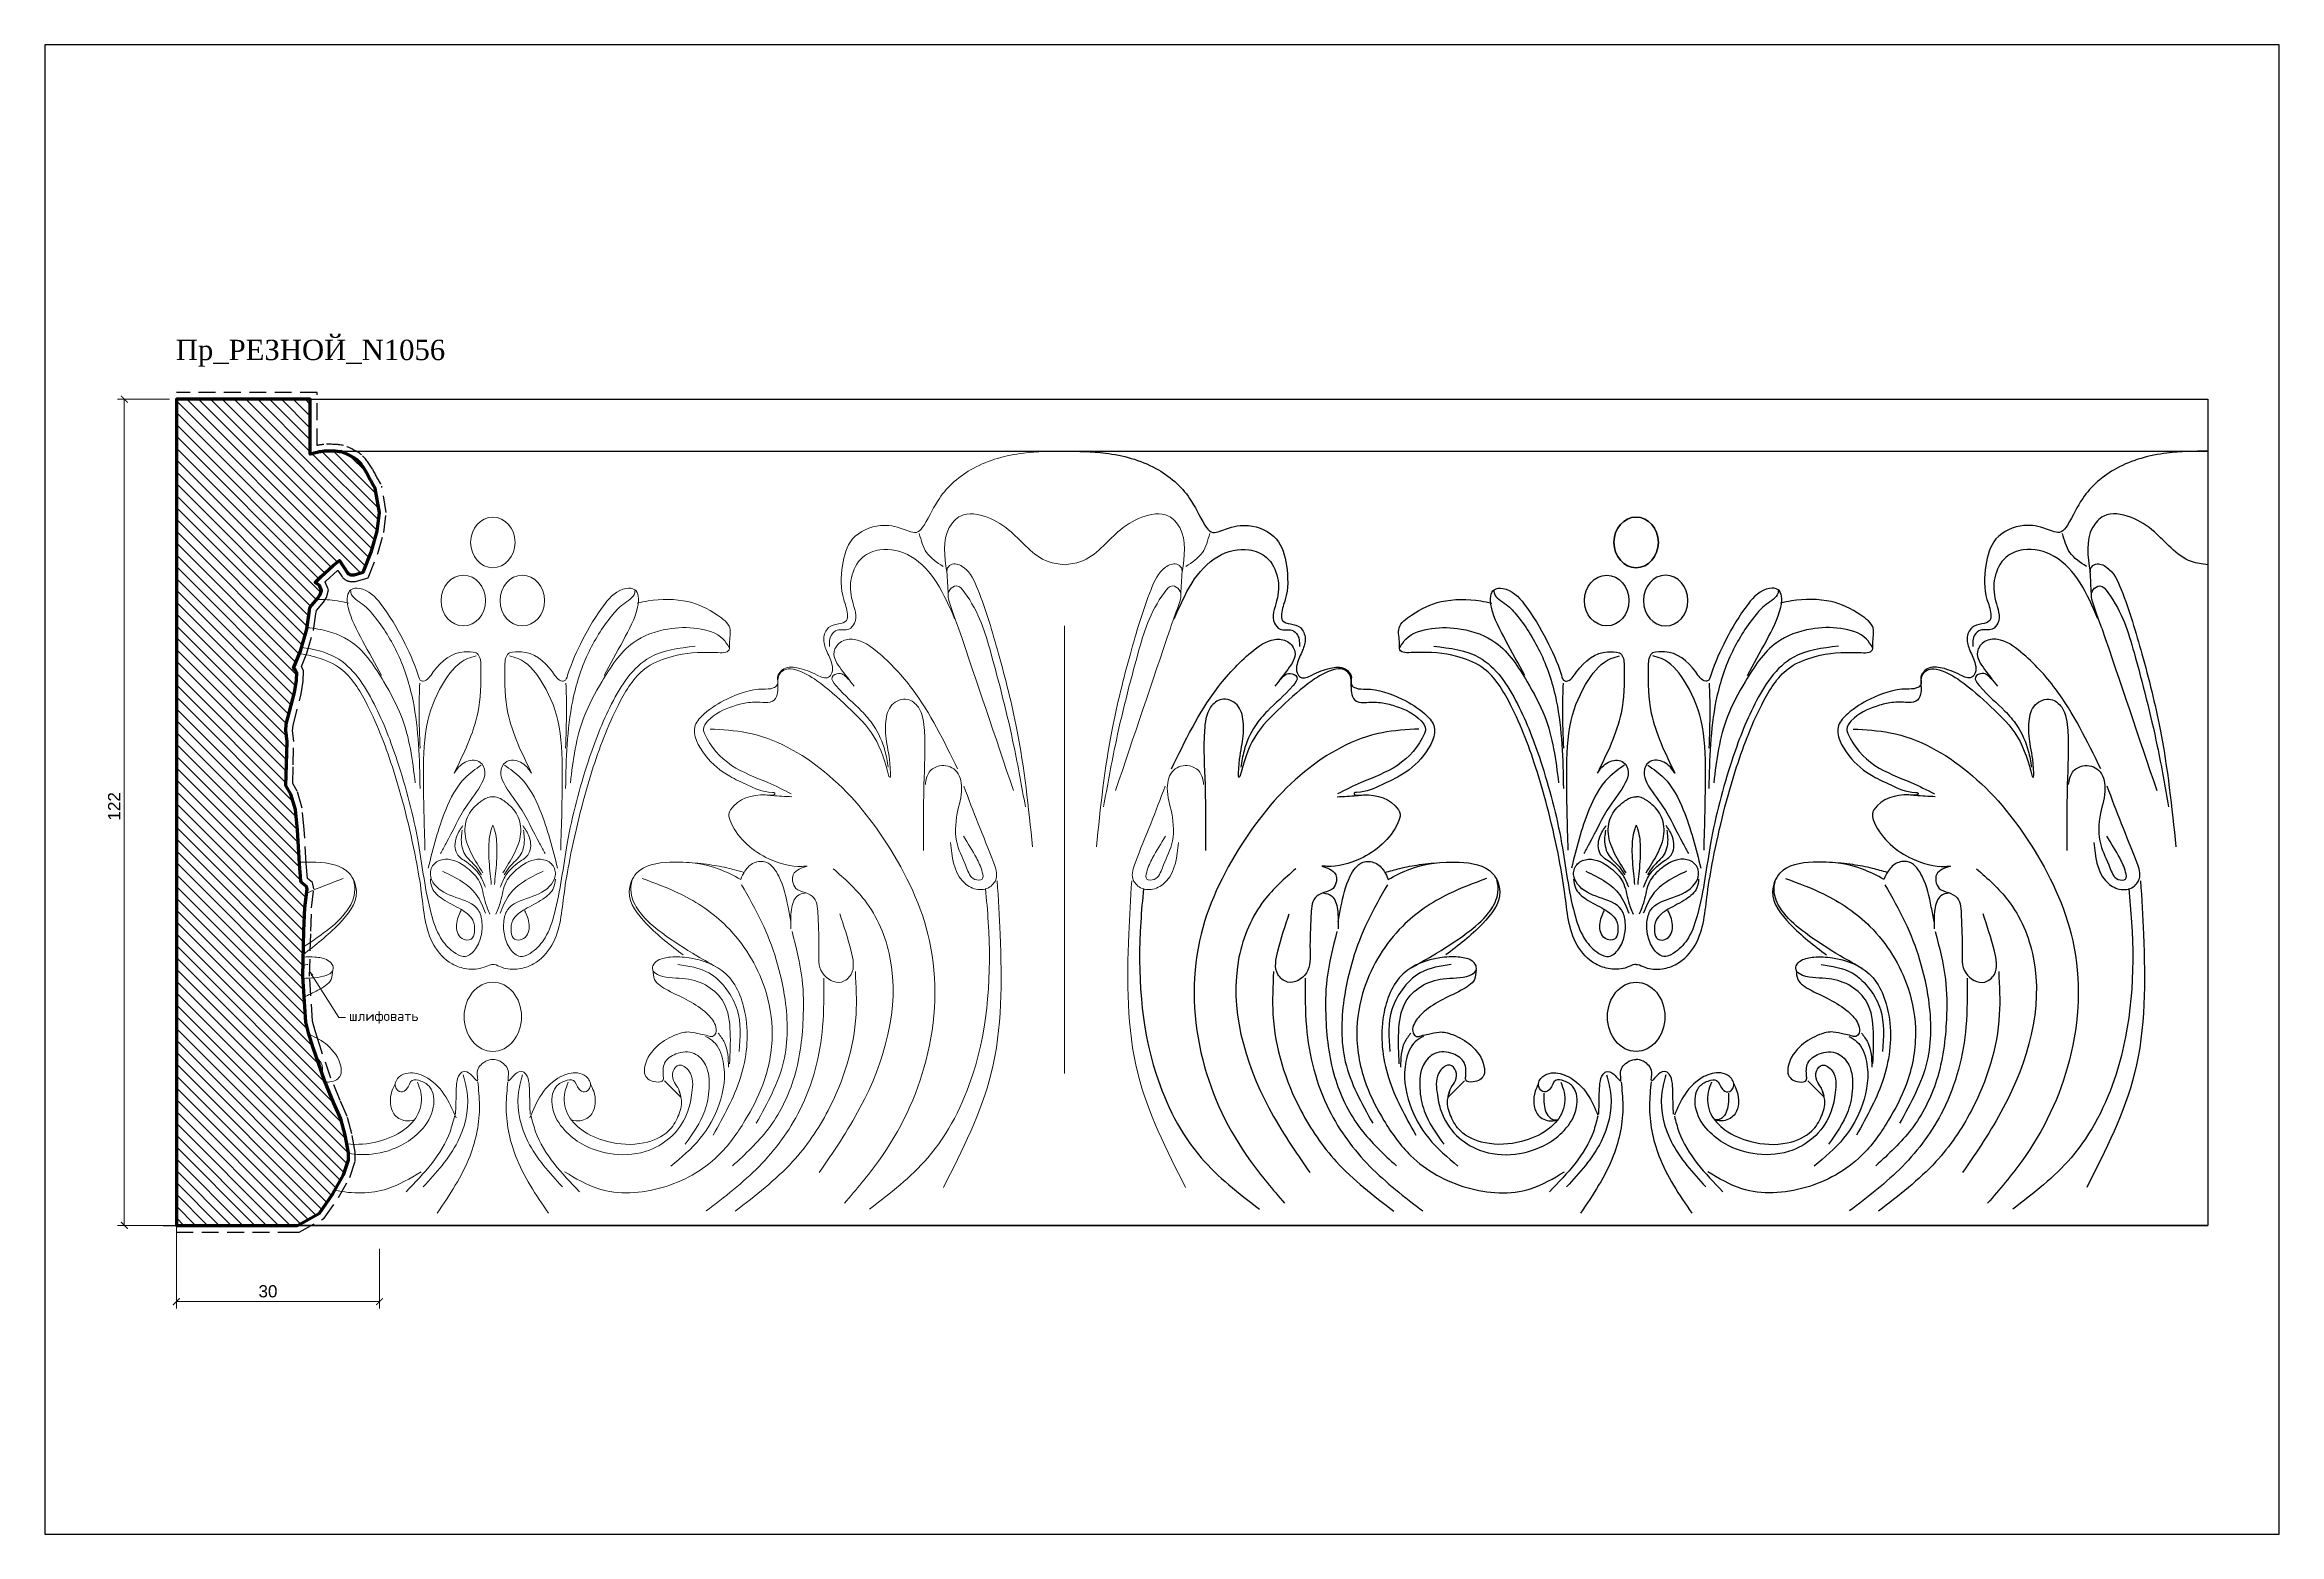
# Model space of a CAD drawing. Header units: millimetres. Extents: x 1309 to 1639, y -569 to -349.
import ezdxf
from ezdxf import colors
from ezdxf.entities.mleader import LeaderData, LeaderLine
from ezdxf.math import Vec2, Vec3

# ---------------------------------------------------------------- set-up
doc = ezdxf.new("R2010")
doc.units = ezdxf.units.MM
doc.linetypes.add('HIDDEN', pattern=[0.375, 0.25, -0.125])
for name, color, linetype, lineweight in [('0.15', 7, 'Continuous', 15), ('линия 50', 1, 'Continuous', 140), ('служебный слой РАЗМЕРЫ', 7, 'Continuous', 9)]:
    doc.layers.add(name, color=color, linetype=linetype, lineweight=lineweight)
doc.layers.add('Outside panel', color=7, linetype='Continuous', lineweight=18, true_color=0x7f5e57)
doc.layers.add('размеры в модели', color=7, linetype='Continuous')
doc.styles.add('ELECT', font='times.ttf')
doc.styles.get("Standard").update_dxf_attribs({"font": 'arial.ttf'})
doc.styles.add('ЕСКД профили текст', font='isocpeur.ttf')
doc.dimstyles.new('M_1', dxfattribs={"dimtxt": 1.8, "dimasz": 1, "dimexe": 1, "dimexo": 1, "dimgap": 0.6, "dimtad": 1, "dimdec": 0, "dimdsep": 46, "dimtxsty": 'Standard', "dimblk": 'ARCHTICK', "dimcen": -5, "dimclrd": 7, "dimclre": 7, "dimclrt": 7, "dimadec": 0, "dimazin": 0, "dimtfac": 1, "dimtdec": 0, "dimtmove": 0, "dimatfit": 3, "dimfxl": 1, "dimtolj": 1, "dimtzin": 0, "dimlwd": 5, "dimlwe": 5, "dimarcsym": 0})

msp = doc.modelspace()

# ---------------------------------------------------------------- texts
at = {"color": 7, "ltscale": 1000, "style": 'ELECT'}
msp.add_text('Пр_РЕЗНОЙ_N1056', height=3, dxfattribs=at).set_placement((1328.62, -395.8))

# ---------------------------------------------------------------- blocks, each defined once
blk = doc.blocks.new('_ArchTick')
at = {"color": 0, "linetype": 'ByBlock', "const_width": 0.15}
blk.add_lwpolyline([(-0.5, -0.5), (0.5, 0.5)], dxfattribs=at)
blk = doc.blocks.new('*D3')
at = {"layer": 'Defpoints', "color": 0, "ltscale": 1000, "transparency": 16777216}
for p in [(1328.7, -420.37), (1358.7, -526.08), (1358.7, -534.86)]:
    blk.add_point(p, dxfattribs=at)
at = {"layer": 'размеры в модели', "color": 7, "lineweight": 5, "ltscale": 1000, "transparency": 16777216}
for p, q in [((1328.7, -421.37), (1328.7, -535.86)), ((1358.7, -527.08), (1358.7, -535.86)), ((1328.7, -534.86), (1358.7, -534.86))]:
    blk.add_line(p, q, dxfattribs=at)
at = {"layer": 'размеры в модели', "color": 7, "lineweight": 5, "ltscale": 1000, "transparency": 16777216, "rotation": 180}
blk.add_blockref('_ArchTick', (1328.7, -534.86), dxfattribs=at)
at = {"layer": 'размеры в модели', "color": 7, "lineweight": 5, "ltscale": 1000, "transparency": 16777216}
blk.add_blockref('_ArchTick', (1358.7, -534.86), dxfattribs=at)
at = {"layer": 'размеры в модели', "color": 7, "ltscale": 1000, "transparency": 16777216, "insert": (1342.23, -533.34), "char_height": 1.8, "attachment_point": 5}
blk.add_mtext('\\A1;30', dxfattribs=at)
blk = doc.blocks.new('*D2')
at = {"layer": 'Defpoints', "color": 0, "ltscale": 1000, "transparency": 16777216}
for p in [(1328.7, -401.59), (1321.02, -523.59), (1328.7, -523.59)]:
    blk.add_point(p, dxfattribs=at)
at = {"layer": 'размеры в модели', "color": 7, "lineweight": 5, "ltscale": 1000, "transparency": 16777216}
for p, q in [((1327.7, -401.59), (1320.02, -401.59)), ((1321.02, -401.59), (1321.02, -523.59)), ((1327.7, -523.59), (1320.02, -523.59))]:
    blk.add_line(p, q, dxfattribs=at)
for p, rotation in [((1321.02, -401.59), 90), ((1321.02, -523.59), 270)]:
    blk.add_blockref('_ArchTick', p, dxfattribs=dict(at, rotation=rotation))
at = {"layer": 'размеры в модели', "color": 7, "ltscale": 1000, "transparency": 16777216, "insert": (1319.51, -461.71), "char_height": 1.8, "attachment_point": 5, "rotation": 90}
blk.add_mtext('\\A1;122', dxfattribs=at)

# ---------------------------------------------------------------- dimensions: what is measured, and where the dimension line sits
at = {"layer": 'размеры в модели', "color": 5, "ltscale": 1000}
dim = msp.add_linear_dim(base=(1321.02, -523.59), p1=(1328.7, -401.59), p2=(1328.7, -523.59), angle=90, dimstyle='M_1', dxfattribs=at)
dim.commit()
dim.dimension.update_dxf_attribs({"geometry": '*D2', "text_midpoint": (1321.02, -461.71), "dimtype": 128})
dim = msp.add_linear_dim(base=(1358.7, -534.86), p1=(1328.7, -420.37), p2=(1358.7, -526.08), dimstyle='M_1', dxfattribs=at)
dim.commit()
dim.dimension.update_dxf_attribs({"geometry": '*D3', "text_midpoint": (1342.23, -534.86), "dimtype": 128})

# ---------------------------------------------------------------- hatches: boundary and pattern name
at = {"layer": 'Outside panel', "ltscale": 1000}
h = msp.add_hatch(dxfattribs=at)
h.set_pattern_fill('ANSI31', color=256, scale=9.894831, angle=90)
h.set_pattern_definition([(135, (-309124.835, 93080.4939), (-0.8745877676, -0.8745877676), [])])
edge = h.paths.add_edge_path()
edge.add_line((1346.6, -523.59), (1349.84, -521.78))
edge.add_line((1349.84, -521.78), (1351.83, -518.96))
edge.add_line((1351.83, -518.96), (1353.41, -516.11))
edge.add_line((1353.41, -516.11), (1354.13, -513.91))
edge.add_line((1354.13, -513.91), (1354.13, -512.88))
edge.add_line((1354.13, -512.88), (1353.64, -510.28))
edge.add_line((1353.64, -510.28), (1353, -507.86))
edge.add_line((1353, -507.86), (1351.98, -505.55))
edge.add_line((1351.98, -505.55), (1350.59, -502.22))
edge.add_line((1350.59, -502.22), (1348.92, -497.36))
edge.add_line((1348.92, -497.36), (1348.23, -495.16))
edge.add_line((1348.23, -495.16), (1347.83, -493.58))
edge.add_line((1347.83, -493.58), (1347.38, -486.8))
edge.add_line((1347.38, -486.8), (1347.55, -480.1))
edge.add_line((1347.55, -480.1), (1347.67, -476.64))
edge.add_line((1347.67, -476.64), (1348, -473.92))
edge.add_line((1348, -473.92), (1347.92, -473.53))
edge.add_line((1347.92, -473.53), (1347.18, -472.97))
edge.add_line((1347.18, -472.97), (1347.07, -472.73))
edge.add_line((1347.07, -472.73), (1346.89, -470.21))
edge.add_line((1346.89, -470.21), (1346.59, -465.18))
edge.add_line((1346.59, -465.18), (1346.3, -462.17))
edge.add_line((1346.3, -462.17), (1345.61, -459.89))
edge.add_line((1345.61, -459.89), (1344.88, -458.61))
edge.add_line((1344.88, -458.61), (1344.96, -455.53))
edge.add_line((1344.96, -455.53), (1345.05, -452.18))
edge.add_line((1345.05, -452.18), (1344.85, -450.53))
edge.add_line((1344.85, -450.53), (1344.94, -449.59))
edge.add_line((1344.94, -449.59), (1346.15, -444.9))
edge.add_line((1346.15, -444.9), (1346.45, -443.1))
edge.add_line((1346.45, -443.1), (1346.49, -441.94))
edge.add_line((1346.49, -441.94), (1346.31, -441.59))
edge.add_line((1346.31, -441.59), (1345.99, -441.31))
edge.add_line((1345.99, -441.31), (1347.04, -438.78))
edge.add_line((1347.04, -438.78), (1347.97, -435.53))
edge.add_line((1347.97, -435.53), (1348.33, -433.13))
edge.add_line((1348.33, -433.13), (1348.42, -432.35))
edge.add_line((1348.42, -432.35), (1349.62, -430.95))
edge.add_line((1349.62, -430.95), (1349.95, -430.43))
edge.add_line((1349.95, -430.43), (1350.12, -429.82))
edge.add_line((1350.12, -429.82), (1349.82, -429.1))
edge.add_line((1349.82, -429.1), (1349.21, -428.64))
edge.add_line((1349.21, -428.64), (1350.11, -427.75))
edge.add_line((1350.11, -427.75), (1351.84, -426.14))
edge.add_line((1351.84, -426.14), (1352.78, -425.42))
edge.add_line((1352.78, -425.42), (1353.99, -427.24))
edge.add_arc((1354.55, -426.8), 0.711, 218.4878, 252.9696)
edge.add_arc((1354.72, -425.97), 1.56, 255.877, 278.1011)
edge.add_line((1354.94, -427.51), (1356.27, -427.12))
edge.add_line((1356.27, -427.12), (1357.51, -423.73))
edge.add_line((1357.51, -423.73), (1358.38, -420.78))
edge.add_line((1358.38, -420.78), (1358.51, -418.3))
edge.add_line((1358.51, -418.3), (1358.08, -415.33))
edge.add_arc((1346.26, -418.77), 12.31, 16.2401, 31.1489)
edge.add_arc((1349.74, -416.25), 8.03, 28.6151, 45.157)
edge.add_arc((1349.49, -419.14), 10.43, 55.4241, 69.5476)
edge.add_arc((1351.29, -422.22), 12.98, 81.8541, 93.1688)
edge.add_arc((1351.59, -419.09), 9.88, 95.8775, 108.329)
edge.add_line((1348.48, -409.71), (1348.48, -401.59))
edge.add_line((1348.48, -401.59), (1328.7, -401.59))
edge.add_line((1328.7, -401.59), (1328.7, -523.59))
edge.add_line((1328.7, -523.59), (1345.95, -523.59))
edge.add_line((1345.95, -523.59), (1346.6, -523.59))

# ---------------------------------------------------------------- linework, layer by layer
at = {"color": 7, "ltscale": 1000}
for p, q in [((1351.86, -409.25), (1628.7, -409.25)), ((1326.75, -523.59), (1628.7, -523.59))]:
    msp.add_line(p, q, dxfattribs=at)
at = {"color": 6, "ltscale": 1000}
msp.add_lwpolyline([(1309.26, -569.22), (1639.26, -569.22), (1639.26, -349.22), (1309.26, -349.22)], close=True, dxfattribs=at)
at = {"color": 7}
msp.add_lwpolyline([(1328.7, -401.59), (1628.7, -401.59), (1628.7, -523.59), (1328.7, -523.59)], close=True, dxfattribs=at)
at = {"color": 7, "ltscale": 1000, "extrusion": (0, 0, -1)}
for centre in [(1544.28, -422.72), (1548.63, -431.32)]:
    msp.add_ellipse(centre, major_axis=(0, 3.74), ratio=0.87881, dxfattribs=at)
at = {"color": 7, "ltscale": 1000}
for centre in [(1544.28, -422.72), (1539.93, -431.32)]:
    msp.add_ellipse(centre, major_axis=(0, 3.74), ratio=0.87881, dxfattribs=at)
msp.add_ellipse((1544.28, -492.79), major_axis=(0, -5.11), ratio=0.829032, start_param=-3.141592653589793, end_param=3.141592653589793, dxfattribs=at)
for points in [[(1459.86, -409.25), (1465.9, -409.55), (1473.35, -411.8), (1478.34, -416.23), (1480.59, -420.16), (1481.53, -421.18), (1483.66, -420.76), (1487.03, -420.24), (1491.14, -422.22), (1492.64, -426.14), (1492.47, -431.14), (1491.91, -433.31), (1492.07, -434.28), (1493.24, -434.76), (1494.69, -435.32), (1495.41, -436.9), (1495.01, -438.67), (1494.2, -440.72), (1494.2, -442.01), (1494.73, -442.65), (1496.38, -442.33), (1499.12, -441.29), (1501.3, -441.41), (1502.22, -442.65), (1502.26, -443.78), (1502.87, -444.23), (1504.37, -444.38), (1509.72, -445.88), (1513.05, -448.03), (1514.39, -449.77), (1512.89, -454.19), (1509.28, -457.26), (1506.7, -458.55), (1502.98, -459.65), (1502.64, -459.76), (1502.66, -459.92), (1502.76, -460), (1502.82, -460.03), (1503.26, -460.05), (1508.71, -461.65), (1509.41, -462.87), (1509.1, -464.14), (1503.5, -469.46), (1498.6, -470.57), (1497.87, -470.52)], [(1628.71, -409.25), (1622.66, -409.55), (1615.22, -411.8), (1610.22, -416.23), (1607.97, -420.16), (1607.03, -421.18), (1604.9, -420.76), (1601.54, -420.24), (1597.42, -422.22), (1595.92, -426.14), (1596.09, -431.14), (1596.66, -433.31), (1596.5, -434.28), (1595.33, -434.76), (1593.88, -435.32), (1593.15, -436.9), (1593.56, -438.67), (1594.36, -440.72), (1594.36, -442.01), (1593.84, -442.65), (1592.19, -442.33), (1589.45, -441.29), (1587.27, -441.41), (1586.34, -442.65), (1586.3, -443.78), (1585.7, -444.23), (1584.2, -444.38), (1578.85, -445.88), (1575.52, -448.03), (1574.18, -449.77), (1575.68, -454.19), (1579.28, -457.26), (1581.87, -458.55), (1585.58, -459.65), (1585.92, -459.76), (1585.9, -459.92), (1585.81, -460), (1585.75, -460.03), (1585.31, -460.05), (1579.86, -461.65), (1579.16, -462.87), (1579.47, -464.14), (1585.07, -469.46), (1589.97, -470.57), (1590.69, -470.52)], [(1628.7, -426.02), (1626.29, -425.57), (1623.27, -423.54), (1620.81, -421.18), (1617.29, -419.01), (1613.35, -418.83), (1611.69, -420.53), (1611.33, -427.09)], [(1610.8, -426.29), (1608.34, -424.21), (1607.26, -421.43)], [(1476.08, -434.02), (1478.7, -428.71), (1482.53, -424.79), (1487.13, -423.82), (1489.67, -424.94), (1491.32, -427.94), (1491.19, -431.37), (1490.85, -434.64), (1491.69, -435.53), (1493.41, -435.7), (1494.29, -436.41), (1494.56, -438.09)], [(1612.48, -434.02), (1609.85, -428.71), (1606.02, -424.79), (1601.43, -423.82), (1598.89, -424.94), (1597.24, -427.94), (1597.37, -431.37), (1597.7, -434.64), (1596.87, -435.53), (1595.14, -435.7), (1594.27, -436.41), (1593.99, -438.09)], [(1611.33, -427.09), (1611.44, -426.5), (1612.13, -425.95), (1613.76, -426.39), (1615.91, -429.69), (1618.96, -439.19), (1621.66, -450.34), (1623.99, -467.69)], [(1611.52, -430.34), (1611.33, -427.09)], [(1544.28, -485.05), (1544.08, -485.07), (1542.97, -485.48), (1540.44, -485.71), (1538.27, -484.98), (1535.57, -482.19), (1533.75, -474.61), (1532.91, -469.5), (1529.44, -455.89), (1525.41, -446.1), (1521.49, -441.15), (1517.82, -439.58), (1511.35, -439), (1509.39, -438.59), (1509.33, -437.69), (1509.28, -435.36), (1511.1, -433.46), (1515.48, -431.48), (1521.32, -431.38), (1522.95, -431.69)], [(1527.83, -442.39), (1525.04, -437.25), (1522.9, -432.28), (1522.81, -430.67), (1523.32, -429.72), (1524.58, -429.52), (1527.75, -431.83), (1531.03, -437.14), (1533.24, -442.36), (1533.75, -443.18), (1533.97, -443.2), (1535.47, -441.86), (1540.07, -438.88), (1541.84, -439.02)], [(1523.27, -429.76), (1523.32, -430.18), (1525.07, -431.88), (1526.76, -433.6), (1530.24, -439.23), (1532.49, -446.14), (1533.54, -459.06)], [(1544.28, -485.05), (1544.47, -485.07), (1545.58, -485.48), (1548.12, -485.71), (1550.29, -484.98), (1552.99, -482.19), (1554.8, -474.61), (1555.65, -469.5), (1559.12, -455.89), (1563.15, -446.1), (1567.07, -441.15), (1570.73, -439.58), (1577.21, -439), (1579.17, -438.59), (1579.23, -437.69), (1579.27, -435.36), (1577.45, -433.46), (1573.08, -431.48), (1567.24, -431.38), (1565.61, -431.69)], [(1560.72, -442.39), (1563.51, -437.25), (1565.65, -432.28), (1565.75, -430.67), (1565.24, -429.72), (1563.97, -429.52), (1560.81, -431.83), (1557.52, -437.14), (1555.32, -442.36), (1554.8, -443.18), (1554.58, -443.2), (1553.08, -441.86), (1548.49, -438.88), (1546.71, -439.02)], [(1565.29, -429.76), (1565.23, -430.18), (1563.49, -431.88), (1561.8, -433.6), (1558.31, -439.23), (1556.07, -446.14), (1555.02, -459.06)], [(1613.06, -435.41), (1611.86, -432.04), (1611.75, -429.73), (1612.74, -429.15), (1613.94, -430.11), (1617.81, -439), (1621.23, -452.81), (1622.91, -461.77)], [(1509.39, -438.23), (1510.27, -437), (1514.06, -435.45), (1518.44, -435.52), (1523.55, -437.54), (1528.19, -443.3)], [(1579.17, -438.23), (1578.28, -437), (1574.5, -435.45), (1570.11, -435.52), (1565.01, -437.54), (1560.37, -443.3)], [(1613.06, -435.41), (1621.17, -459.39)], [(1475.65, -456.18), (1482.34, -444.37), (1487.47, -438.92), (1490.93, -437.05), (1492.77, -437.36), (1493.89, -438.89), (1492.83, -441.48), (1490.93, -443.94)], [(1514.42, -438.05), (1521.1, -439.71), (1526.75, -446.57), (1530.16, -455), (1533.28, -467.18), (1535.17, -477.55), (1536.57, -481.11), (1538.46, -483.22), (1539.89, -483.87), (1540.19, -483.87), (1541.71, -482.75), (1542.58, -480.65), (1542.68, -478.79), (1542.12, -476.99), (1538.83, -475.16), (1535.64, -473.21), (1535.05, -471.76), (1535.64, -470.18), (1537.22, -469.53), (1540.51, -470.83), (1542.3, -472.87), (1543.14, -475.75), (1543.82, -477.64)], [(1574.14, -438.05), (1567.46, -439.71), (1561.81, -446.57), (1558.4, -455), (1555.27, -467.18), (1553.38, -477.55), (1551.99, -481.11), (1550.1, -483.22), (1548.67, -483.87), (1548.36, -483.87), (1546.84, -482.75), (1545.98, -480.65), (1545.88, -478.79), (1546.44, -476.99), (1549.72, -475.16), (1552.92, -473.21), (1553.51, -471.76), (1552.92, -470.18), (1551.34, -469.53), (1548.05, -470.83), (1546.25, -472.87), (1545.42, -475.75), (1544.74, -477.64)], [(1612.91, -456.18), (1606.21, -444.37), (1601.09, -438.92), (1597.62, -437.05), (1595.78, -437.36), (1594.67, -438.89), (1595.73, -441.48), (1597.62, -443.94)], [(1502.21, -444.08), (1502.18, -443.02), (1501.89, -442.12), (1501.06, -441.49), (1499.53, -441.55), (1496.43, -443.15), (1491.9, -446.99), (1487.96, -451.47), (1485.77, -457.28)], [(1491.75, -443), (1493.17, -442.07), (1494.18, -442.61), (1493.61, -443.88), (1489.82, -447.63), (1488.06, -449.77), (1486.37, -453.53), (1485.89, -455.91)], [(1534.25, -468.17), (1534.03, -456.83), (1534.69, -449.02), (1537.27, -443), (1540.56, -439.87), (1541.84, -439.5)], [(1541.84, -439.02), (1542.1, -439.28), (1542.51, -441.14), (1542.05, -447.93), (1538.55, -456.82)], [(1546.71, -439.02), (1546.46, -439.28), (1546.05, -441.14), (1546.51, -447.93), (1550.01, -456.82)], [(1554.3, -468.17), (1554.52, -456.83), (1553.87, -449.02), (1551.29, -443), (1548, -439.87), (1546.72, -439.5)], [(1586.35, -444.08), (1586.38, -443.02), (1586.67, -442.12), (1587.5, -441.49), (1589.03, -441.55), (1592.13, -443.15), (1596.66, -446.99), (1600.6, -451.47), (1602.78, -457.28)], [(1596.8, -443), (1595.39, -442.07), (1594.38, -442.61), (1594.95, -443.88), (1598.74, -447.63), (1600.5, -449.77), (1602.19, -453.53), (1602.67, -455.91)], [(1502.21, -444.08), (1502.28, -445.19), (1502.97, -446.19), (1504.48, -446.35), (1506.81, -446.42), (1508.83, -446.94), (1512.51, -449.07), (1513.18, -450.36), (1513.01, -450.93), (1509.02, -455.66), (1503.66, -458.2), (1500.2, -459.86)], [(1528.19, -443.3), (1530.78, -448.42), (1532.82, -458.25)], [(1533.48, -443.53), (1533.39, -447.59), (1533.55, -453.1)], [(1555.07, -443.53), (1555.16, -447.59), (1555.01, -453.1)], [(1560.37, -443.3), (1557.77, -448.42), (1555.73, -458.25)], [(1586.35, -444.08), (1586.28, -445.19), (1585.59, -446.19), (1584.08, -446.35), (1581.75, -446.42), (1579.73, -446.94), (1576.05, -449.07), (1575.38, -450.36), (1575.55, -450.93), (1579.54, -455.66), (1584.89, -458.2), (1588.36, -459.86)], [(1485.77, -457.28), (1485.65, -457.43), (1485.57, -456.87), (1486.1, -452.49), (1486.25, -449.16), (1485.34, -446.74), (1483.03, -445.91), (1481.44, -447.08), (1480.53, -450.52), (1480.61, -458.51), (1480.67, -468.22)], [(1602.78, -457.28), (1602.9, -457.43), (1602.99, -456.87), (1602.46, -452.49), (1602.31, -449.16), (1603.22, -446.74), (1605.52, -445.91), (1607.12, -447.08), (1608.02, -450.52), (1607.95, -458.51), (1607.89, -468.22)], [(1512.21, -450.29), (1506.77, -450.84), (1495.3, -456.61), (1486.05, -467.28), (1479.8, -481.56), (1480.28, -499.17), (1487.31, -514.1), (1492.37, -520.33)], [(1576.35, -450.29), (1581.79, -450.84), (1593.26, -456.61), (1602.51, -467.28), (1608.75, -481.56), (1608.27, -499.17), (1601.24, -514.1), (1596.18, -520.33)], [(1538.55, -456.82), (1539.5, -455.66), (1541.51, -454.89), (1542.42, -455.21), (1543.11, -456.65), (1542.67, -458.25), (1540.39, -461.67), (1537.36, -467.23), (1536.54, -468.69)], [(1550.01, -456.82), (1549.06, -455.66), (1547.04, -454.89), (1546.14, -455.21), (1545.45, -456.65), (1545.88, -458.25), (1548.17, -461.67), (1551.2, -467.23), (1552.02, -468.69)], [(1542.57, -455.63), (1540.18, -457.5), (1537.31, -462.23), (1534.73, -470.86)], [(1545.99, -455.63), (1548.37, -457.5), (1551.24, -462.23), (1553.83, -470.86)], [(1608.15, -458.48), (1608.73, -456.65), (1610.25, -455.73), (1612.57, -456.36), (1613.51, -459.01), (1612.86, -462.73), (1612.89, -467.38), (1614.25, -470.78), (1615.44, -472.49), (1616.56, -472.46), (1616.56, -471.42), (1615.69, -469.33), (1613.79, -466.09)], [(1500.11, -460.3), (1503.05, -460.11), (1504.02, -460.03)], [(1588.44, -460.3), (1585.51, -460.11), (1584.53, -460.03)], [(1611.86, -467.07), (1613.59, -472.68), (1615.37, -473.87), (1617.47, -473.73), (1618.61, -472.38), (1618.25, -470.08), (1615.96, -464.29), (1613.84, -458.72)], [(1543.2, -473.67), (1542.34, -471.88), (1540.42, -469.96), (1538.99, -468.72), (1538.91, -466.22), (1539.87, -464.52)], [(1539.76, -465.24), (1539.63, -466.31), (1540.14, -468.78), (1541.81, -470.66), (1542.62, -471.84)], [(1544.28, -464.47), (1544.03, -465.2), (1543.66, -467.98), (1543.89, -471.7), (1544.05, -473.27)], [(1544.28, -464.47), (1544.53, -465.2), (1544.89, -467.98), (1544.67, -471.7), (1544.51, -473.27)], [(1545.36, -473.67), (1546.21, -471.88), (1548.14, -469.96), (1549.56, -468.72), (1549.65, -466.22), (1548.69, -464.52)], [(1548.8, -465.24), (1548.93, -466.31), (1548.42, -468.78), (1546.75, -470.66), (1545.94, -471.84)], [(1494.01, -470.93), (1489.36, -475.57), (1485.63, -483.99), (1490.06, -506.26), (1496.08, -515.81)], [(1497.87, -470.52), (1499.02, -470.99), (1499.91, -471.8), (1500.02, -472.77), (1499.52, -473.83), (1498.16, -474.44), (1496.87, -475.23), (1496.26, -477.94), (1496.12, -482.91), (1495.6, -486.31), (1492.81, -487.66), (1491.37, -486.53), (1491.37, -483.11), (1493.04, -477.57)], [(1500.28, -478.76), (1500.69, -476.59), (1502.04, -472.04), (1503.95, -469.97), (1505.71, -470.06), (1507.06, -471.27), (1507.67, -472.5)], [(1507.18, -471.47), (1509.38, -470.88), (1512.3, -470.32), (1515.72, -469.97)], [(1507.67, -472.5), (1510.85, -470.98), (1518.13, -469.96), (1523.09, -471.61), (1524.13, -474.3), (1521.58, -479.06), (1516.19, -483.66)], [(1536.83, -471.28), (1539.75, -472.85), (1541.81, -474.71), (1543.22, -477.5)], [(1551.72, -471.28), (1548.8, -472.85), (1546.75, -474.71), (1545.34, -477.5)], [(1580.88, -472.5), (1577.71, -470.98), (1570.43, -469.96), (1565.46, -471.61), (1564.42, -474.3), (1566.98, -479.06), (1572.37, -483.66)], [(1581.38, -471.47), (1579.18, -470.88), (1576.26, -470.32), (1572.85, -469.98)], [(1588.28, -478.76), (1587.87, -476.59), (1586.51, -472.04), (1584.61, -469.97), (1582.85, -470.06), (1581.5, -471.27), (1580.88, -472.5)], [(1590.68, -470.52), (1589.54, -470.99), (1588.64, -471.8), (1588.54, -472.77), (1589.04, -473.83), (1590.4, -474.44), (1591.69, -475.23), (1592.3, -477.94), (1592.43, -482.91), (1592.95, -486.31), (1595.75, -487.66), (1597.18, -486.53), (1597.18, -483.11), (1595.52, -477.57)], [(1594.55, -470.93), (1599.19, -475.57), (1602.92, -483.99), (1598.49, -506.26), (1592.47, -515.81)], [(1471.52, -473.86), (1471.12, -478.8), (1473.39, -501.24), (1480.05, -513.62), (1488.65, -521.19)], [(1498.07, -474.48), (1499.3, -474.93), (1500.17, -476.93), (1500.25, -479.82)], [(1507.54, -473.28), (1504.59, -478.79), (1501.13, -490.24), (1501.33, -499.42), (1505.37, -508.5)], [(1522.2, -472.37), (1516.61, -474.64), (1509.76, -479.44), (1504.13, -488.55), (1503.03, -495.29), (1504.42, -502.84), (1507.04, -508.12), (1511.02, -513.33), (1519.28, -518.01), (1528.68, -518.19), (1533.69, -515.68)], [(1510.86, -485.67), (1514.16, -483.78), (1519.29, -480.41), (1522.48, -477.45), (1523.79, -474.88), (1523.82, -473.06), (1523.7, -472.6)], [(1535.05, -472.46), (1535.3, -473.73), (1536.89, -475.41), (1539.53, -476.9), (1541.32, -478.51), (1541.56, -480.25), (1541.08, -481.32), (1539.73, -481.24), (1539.06, -480.33), (1539.15, -478.07), (1539.59, -477.08)], [(1553.51, -472.46), (1553.25, -473.73), (1551.66, -475.41), (1549.03, -476.9), (1547.24, -478.51), (1547, -480.25), (1547.48, -481.32), (1548.83, -481.24), (1549.5, -480.33), (1549.4, -478.07), (1548.97, -477.08)], [(1566.35, -472.37), (1571.94, -474.64), (1578.8, -479.44), (1584.43, -488.55), (1585.53, -495.29), (1584.14, -502.84), (1581.51, -508.12), (1577.53, -513.33), (1569.28, -518.01), (1559.88, -518.19), (1554.87, -515.68)], [(1577.7, -485.67), (1574.4, -483.78), (1569.27, -480.41), (1566.07, -477.45), (1564.76, -474.88), (1564.74, -473.06), (1564.85, -472.6)], [(1581.02, -473.28), (1583.97, -478.79), (1587.43, -490.24), (1587.22, -499.42), (1583.19, -508.5)], [(1590.49, -474.48), (1589.26, -474.93), (1588.39, -476.93), (1588.3, -479.82)], [(1617.04, -473.86), (1617.44, -478.8), (1615.16, -501.24), (1608.5, -513.62), (1599.91, -521.19)], [(1618.77, -472.72), (1619.19, -480.61), (1617.88, -501.13), (1610.82, -517.98)], [(1500.1, -480.19), (1498.61, -487.24), (1498.46, -493.15), (1499.91, -502.15), (1503.63, -509.38), (1508.87, -514.79)], [(1588.46, -480.19), (1589.94, -487.24), (1590.1, -493.15), (1588.65, -502.15), (1584.93, -509.38), (1579.69, -514.79)], [(1509.3, -499.72), (1509.22, -495.04), (1510.21, -490.65), (1512.51, -488.31), (1515.79, -487.17), (1519.69, -486.67), (1520.58, -486.03), (1520.63, -485.24), (1519.92, -484.47), (1518.02, -483.97), (1515.27, -484.08), (1509.88, -486.44), (1506.97, -492.57), (1507.71, -501.78), (1511.72, -510.25)], [(1516.98, -485.06), (1512.38, -486.31), (1509.71, -488.82), (1508.2, -491.72), (1507.91, -497.94)], [(1579.25, -499.72), (1579.33, -495.04), (1578.35, -490.65), (1576.05, -488.31), (1572.77, -487.17), (1568.87, -486.67), (1567.97, -486.03), (1567.92, -485.24), (1568.64, -484.47), (1570.54, -483.97), (1573.29, -484.08), (1578.68, -486.44), (1581.58, -492.57), (1580.84, -501.78), (1576.83, -510.25)], [(1571.58, -485.06), (1576.17, -486.31), (1578.85, -488.82), (1580.36, -491.72), (1580.64, -497.94)], [(1490.74, -486.12), (1490.64, -492.47), (1494.77, -506.63), (1500, -514.17), (1508.48, -521.49)], [(1495.41, -487.11), (1495.58, -494.25), (1498.95, -506.57), (1504.96, -514.88), (1512.79, -521.47)], [(1520.65, -485.87), (1520.39, -487.26), (1518.42, -488.88), (1512.67, -492.3), (1511.42, -494.01), (1511.36, -495.2), (1511.84, -495.69), (1512.51, -495.6), (1513.61, -495.36), (1515.19, -495.04), (1517.18, -495.42), (1519.87, -497), (1521.81, -500.08), (1521.79, -501.4), (1520.22, -502.41), (1519.13, -502.1), (1519.11, -501.6), (1518.91, -499.62), (1517.24, -498.27), (1514.54, -498.21), (1512.88, -499.9), (1512.33, -503.35), (1512.99, -506.7), (1515.86, -511.62)], [(1567.91, -485.87), (1568.16, -487.26), (1570.14, -488.88), (1575.89, -492.3), (1577.14, -494.01), (1577.19, -495.2), (1576.72, -495.69), (1576.05, -495.6), (1574.95, -495.36), (1573.37, -495.04), (1571.38, -495.42), (1568.69, -497), (1566.75, -500.08), (1566.77, -501.4), (1568.34, -502.41), (1569.43, -502.1), (1569.45, -501.6), (1569.65, -499.62), (1571.31, -498.27), (1574.01, -498.21), (1575.68, -499.9), (1576.23, -503.35), (1575.57, -506.7), (1572.7, -511.62)], [(1593.14, -487.11), (1592.98, -494.25), (1589.61, -506.57), (1583.6, -514.88), (1575.77, -521.47)], [(1597.82, -486.12), (1597.91, -492.47), (1593.79, -506.63), (1588.55, -514.17), (1580.08, -521.49)], [(1510.99, -495.2), (1510.07, -496.58), (1509.48, -500.21)], [(1512.86, -495.69), (1511.67, -496.47), (1510.27, -499.39), (1510.85, -505.71), (1513.64, -510.72), (1517.97, -514.85)], [(1575.7, -495.69), (1576.89, -496.47), (1578.29, -499.39), (1577.71, -505.71), (1574.92, -510.72), (1570.58, -514.85)], [(1577.56, -495.2), (1578.48, -496.58), (1579.08, -500.21)], [(1516.53, -504.49), (1516.97, -503.24), (1517.6, -502.21), (1517.64, -500.8), (1516.79, -499.93), (1515.32, -500.78), (1514.87, -503.99), (1515.47, -506.73), (1517.75, -510.3), (1521.15, -512.47), (1526.41, -513.08), (1531.12, -511.56), (1533.64, -509.58), (1535.49, -506.12), (1534.99, -503.2), (1533.66, -502.28), (1532.38, -502.18), (1531.55, -503.47), (1530.73, -503.89), (1529.9, -503.07), (1530.48, -501.61), (1531.78, -501.09), (1534.26, -501.63), (1537.06, -504.22), (1538.64, -507.31)], [(1539.9, -501.35), (1540.54, -504.4), (1539.09, -511.22), (1534.01, -517.91)], [(1548.66, -501.35), (1548.02, -504.4), (1549.47, -511.22), (1554.55, -517.91)], [(1572.03, -504.49), (1571.58, -503.24), (1570.96, -502.21), (1570.92, -500.8), (1571.76, -499.93), (1573.24, -500.78), (1573.68, -503.99), (1573.09, -506.73), (1570.81, -510.3), (1567.41, -512.47), (1562.15, -513.08), (1557.43, -511.56), (1554.91, -509.58), (1553.06, -506.12), (1553.56, -503.2), (1554.9, -502.28), (1556.17, -502.18), (1557.01, -503.47), (1557.82, -503.89), (1558.66, -503.07), (1558.07, -501.61), (1556.78, -501.09), (1554.29, -501.63), (1551.5, -504.22), (1549.92, -507.31)], [(1533.14, -502.46), (1533.64, -503.92), (1533.26, -507.1), (1531.16, -509.49), (1527.34, -511.21), (1521.96, -511.41), (1518.32, -509.63), (1516.94, -507.54), (1516.44, -505.11), (1516.82, -503.58)], [(1518.93, -502.25), (1516.57, -504.61)], [(1529.87, -502.69), (1529.38, -503.79), (1529.17, -505.58), (1529.64, -507.1), (1531.37, -508.14), (1532.68, -508.03)], [(1530.65, -504.07), (1530.69, -505.73), (1531.63, -507.77), (1532.23, -508.02), (1532.58, -508.02)], [(1542.05, -502.38), (1542.31, -505.86), (1540.91, -513.31), (1536.07, -521.8)], [(1546.5, -502.38), (1546.25, -505.86), (1547.64, -513.31), (1552.48, -521.8)], [(1555.41, -502.46), (1554.92, -503.92), (1555.29, -507.1), (1557.4, -509.49), (1561.21, -511.21), (1566.6, -511.41), (1570.23, -509.63), (1571.62, -507.54), (1572.12, -505.11), (1571.74, -503.58)], [(1558.69, -502.69), (1559.17, -503.79), (1559.39, -505.58), (1558.92, -507.1), (1557.19, -508.14), (1555.88, -508.03)], [(1557.91, -504.07), (1557.87, -505.73), (1556.92, -507.77), (1556.33, -508.02), (1555.97, -508.02)], [(1569.63, -502.25), (1571.99, -504.61)], [(1538.62, -507.46), (1537.96, -509.76), (1531.48, -518.62)], [(1549.93, -507.46), (1550.6, -509.76), (1557.07, -518.62)]]:
    msp.add_spline(points, degree=3, dxfattribs=at)
for points, knots in [([(1542.8, -471.51), (1542.22, -470.62), (1541.08, -468.84), (1539.93, -465.95), (1540.39, -462.9), (1542.11, -461.19), (1543.5, -460.32), (1544.16, -460.29), (1544.28, -460.29)], [0, 0, 0, 0, 0.429885, 0.851041, 1.230805, 1.585965, 1.808347, 1.856184, 1.856184, 1.856184, 1.856184]), ([(1545.76, -471.51), (1546.33, -470.62), (1547.48, -468.84), (1548.63, -465.95), (1548.17, -462.9), (1546.44, -461.19), (1545.06, -460.32), (1544.4, -460.29), (1544.28, -460.29)], [0, 0, 0, 0, 0.429885, 0.851041, 1.230805, 1.585965, 1.808347, 1.856184, 1.856184, 1.856184, 1.856184]), ([(1538.75, -507.17), (1538.78, -506.68), (1538.87, -505.16), (1538.79, -503.18), (1539.13, -501.45), (1539.98, -500.69), (1541.11, -501.21), (1541.45, -501.86), (1542.12, -502.37), (1541.79, -500.79), (1542.38, -499.83), (1543.55, -499.14), (1544.11, -499.1), (1544.28, -499.1)], [0, 0, 0, 0, 0.198283, 0.611071, 0.807267, 0.878689, 1.039425, 1.195017, 1.226752, 1.305, 1.584327, 1.746256, 1.812521, 1.812521, 1.812521, 1.812521]), ([(1549.81, -507.17), (1549.78, -506.68), (1549.68, -505.16), (1549.77, -503.18), (1549.43, -501.45), (1548.57, -500.69), (1547.44, -501.21), (1547.1, -501.86), (1546.44, -502.37), (1546.77, -500.79), (1546.18, -499.83), (1545.01, -499.14), (1544.44, -499.1), (1544.28, -499.1)], [0, 0, 0, 0, 0.198283, 0.611071, 0.807267, 0.878689, 1.039425, 1.195017, 1.226752, 1.305, 1.584327, 1.746256, 1.812521, 1.812521, 1.812521, 1.812521])]:
    msp.add_open_spline(points, degree=3, knots=knots, dxfattribs=at)
at = {"layer": '0.15', "color": 7, "ltscale": 1000}
msp.add_line((1459.86, -435.03), (1459.86, -501.18), dxfattribs=at)
at = {"layer": '0.15', "color": 7, "ltscale": 1000, "extrusion": (0, 0, -1)}
for centre in [(1375.44, -422.72), (1379.79, -431.32)]:
    msp.add_ellipse(centre, major_axis=(0, 3.74), ratio=0.87881, dxfattribs=at)
at = {"layer": '0.15', "color": 7, "ltscale": 1000}
msp.add_ellipse((1371.09, -431.32), major_axis=(0, 3.74), ratio=0.87881, dxfattribs=at)
at = {"layer": '0.15', "color": 7, "ltscale": 1000, "extrusion": (0, 0, -1)}
msp.add_ellipse((1375.44, -492.79), major_axis=(0, -5.11), ratio=0.829032, start_param=-3.141592653589793, end_param=3.141592653589793, dxfattribs=at)
at = {"layer": '0.15', "color": 7, "ltscale": 1000}
for points in [[(1459.86, -409.25), (1453.81, -409.55), (1446.37, -411.8), (1441.38, -416.23), (1439.12, -420.16), (1438.18, -421.18), (1436.05, -420.76), (1432.69, -420.24), (1428.57, -422.22), (1427.07, -426.14), (1427.25, -431.14), (1427.81, -433.31), (1427.65, -434.28), (1426.48, -434.76), (1425.03, -435.32), (1424.3, -436.9), (1424.71, -438.67), (1425.51, -440.72), (1425.51, -442.01), (1424.99, -442.65), (1423.34, -442.33), (1420.6, -441.29), (1418.42, -441.41), (1417.5, -442.65), (1417.45, -443.78), (1416.85, -444.23), (1415.35, -444.38), (1410, -445.88), (1406.67, -448.03), (1405.33, -449.77), (1406.83, -454.19), (1410.43, -457.26), (1413.02, -458.55), (1416.73, -459.65), (1417.07, -459.76), (1417.06, -459.92), (1416.96, -460), (1416.9, -460.03), (1416.46, -460.05), (1411.01, -461.65), (1410.31, -462.87), (1410.62, -464.14), (1416.22, -469.46), (1421.12, -470.57), (1421.84, -470.52)], [(1459.86, -426.02), (1457.45, -425.57), (1454.43, -423.54), (1451.97, -421.18), (1448.45, -419.01), (1444.51, -418.83), (1442.85, -420.53), (1442.49, -427.09)], [(1459.86, -426.02), (1462.26, -425.57), (1465.29, -423.54), (1467.75, -421.18), (1471.27, -419.01), (1475.21, -418.83), (1476.87, -420.53), (1477.23, -427.09)], [(1441.96, -426.29), (1439.5, -424.21), (1438.42, -421.43)], [(1477.76, -426.29), (1480.22, -424.21), (1481.3, -421.43)], [(1443.64, -434.02), (1441.01, -428.71), (1437.18, -424.79), (1432.59, -423.82), (1430.05, -424.94), (1428.4, -427.94), (1428.53, -431.37), (1428.86, -434.64), (1428.03, -435.53), (1426.3, -435.7), (1425.43, -436.41), (1425.15, -438.09)], [(1442.49, -427.09), (1442.6, -426.5), (1443.29, -425.95), (1444.92, -426.39), (1447.07, -429.69), (1450.12, -439.19), (1452.82, -450.34), (1455.15, -467.69)], [(1442.68, -430.34), (1442.49, -427.09)], [(1477.23, -427.09), (1477.12, -426.5), (1476.43, -425.95), (1474.8, -426.39), (1472.64, -429.69), (1469.59, -439.19), (1466.89, -450.34), (1464.57, -467.69)], [(1477.03, -430.34), (1477.23, -427.09)], [(1359, -442.39), (1356.2, -437.25), (1354.06, -432.28), (1353.97, -430.67), (1354.48, -429.72), (1355.74, -429.52), (1358.91, -431.83), (1362.19, -437.14), (1364.4, -442.36), (1364.92, -443.18), (1365.14, -443.2), (1366.64, -441.86), (1371.23, -438.88), (1373, -439.02)], [(1354.43, -429.76), (1354.49, -430.18), (1356.23, -431.88), (1357.92, -433.6), (1361.41, -439.23), (1363.65, -446.14), (1364.7, -459.06)], [(1375.44, -485.05), (1375.63, -485.07), (1376.74, -485.48), (1379.28, -485.71), (1381.45, -484.98), (1384.15, -482.19), (1385.96, -474.61), (1386.81, -469.5), (1390.28, -455.89), (1394.31, -446.1), (1398.23, -441.15), (1401.9, -439.58), (1408.37, -439), (1410.33, -438.59), (1410.39, -437.69), (1410.43, -435.36), (1408.61, -433.46), (1404.24, -431.48), (1398.4, -431.38), (1396.77, -431.69)], [(1391.88, -442.39), (1394.67, -437.25), (1396.82, -432.28), (1396.91, -430.67), (1396.4, -429.72), (1395.13, -429.52), (1391.97, -431.83), (1388.69, -437.14), (1386.48, -442.36), (1385.96, -443.18), (1385.74, -443.2), (1384.24, -441.86), (1379.65, -438.88), (1377.88, -439.02)], [(1396.45, -429.76), (1396.39, -430.18), (1394.65, -431.88), (1392.96, -433.6), (1389.47, -439.23), (1387.23, -446.14), (1386.18, -459.06)], [(1444.22, -435.41), (1443.02, -432.04), (1442.91, -429.73), (1443.9, -429.15), (1445.1, -430.11), (1448.97, -439), (1452.39, -452.81), (1454.08, -461.77)], [(1475.49, -435.41), (1476.69, -432.04), (1476.81, -429.73), (1475.82, -429.15), (1474.62, -430.11), (1470.75, -439), (1467.33, -452.81), (1465.64, -461.77)], [(1410.33, -438.23), (1409.44, -437), (1405.66, -435.45), (1401.28, -435.52), (1396.17, -437.54), (1391.53, -443.3)], [(1444.22, -435.41), (1452.33, -459.39)], [(1475.49, -435.41), (1467.39, -459.39)], [(1405.3, -438.05), (1398.62, -439.71), (1392.97, -446.57), (1389.56, -455), (1386.43, -467.18), (1384.54, -477.55), (1383.15, -481.11), (1381.26, -483.22), (1379.83, -483.87), (1379.52, -483.87), (1378, -482.75), (1377.14, -480.65), (1377.04, -478.79), (1377.6, -476.99), (1380.89, -475.16), (1384.08, -473.21), (1384.67, -471.76), (1384.08, -470.18), (1382.5, -469.53), (1379.21, -470.83), (1377.41, -472.87), (1376.58, -475.75), (1375.9, -477.64)], [(1444.07, -456.18), (1437.37, -444.37), (1432.25, -438.92), (1428.79, -437.05), (1426.95, -437.36), (1425.83, -438.89), (1426.89, -441.48), (1428.79, -443.94)], [(1365.42, -468.17), (1365.19, -456.83), (1365.85, -449.02), (1368.43, -443), (1371.72, -439.87), (1373, -439.5)], [(1373, -439.02), (1373.26, -439.28), (1373.67, -441.14), (1373.21, -447.93), (1369.71, -456.82)], [(1377.88, -439.02), (1377.62, -439.28), (1377.21, -441.14), (1377.67, -447.93), (1381.17, -456.82)], [(1385.46, -468.17), (1385.69, -456.83), (1385.03, -449.02), (1382.45, -443), (1379.16, -439.87), (1377.88, -439.5)], [(1417.51, -444.08), (1417.54, -443.02), (1417.83, -442.12), (1418.66, -441.49), (1420.19, -441.55), (1423.29, -443.15), (1427.82, -446.99), (1431.76, -451.47), (1433.94, -457.28)], [(1427.96, -443), (1426.55, -442.07), (1425.54, -442.61), (1426.11, -443.88), (1429.9, -447.63), (1431.66, -449.77), (1433.35, -453.53), (1433.83, -455.91)], [(1359.35, -443.3), (1361.94, -448.42), (1363.98, -458.25)], [(1364.64, -443.53), (1364.55, -447.59), (1364.71, -453.1)], [(1386.24, -443.53), (1386.32, -447.59), (1386.17, -453.1)], [(1391.53, -443.3), (1388.93, -448.42), (1386.89, -458.25)], [(1417.51, -444.08), (1417.44, -445.19), (1416.75, -446.19), (1415.24, -446.35), (1412.91, -446.42), (1410.89, -446.94), (1407.21, -449.07), (1406.54, -450.36), (1406.71, -450.93), (1410.7, -455.66), (1416.05, -458.2), (1419.52, -459.86)], [(1433.94, -457.28), (1434.06, -457.43), (1434.15, -456.87), (1433.62, -452.49), (1433.47, -449.16), (1434.38, -446.74), (1436.69, -445.91), (1438.28, -447.08), (1439.18, -450.52), (1439.11, -458.51), (1439.05, -468.22)], [(1407.51, -450.29), (1412.95, -450.84), (1424.42, -456.61), (1433.67, -467.28), (1439.92, -481.56), (1439.43, -499.17), (1432.41, -514.1), (1427.35, -520.33)], [(1369.71, -456.82), (1370.66, -455.66), (1372.67, -454.89), (1373.58, -455.21), (1374.27, -456.65), (1373.83, -458.25), (1371.55, -461.67), (1368.52, -467.23), (1367.7, -468.69)], [(1381.17, -456.82), (1380.22, -455.66), (1378.2, -454.89), (1377.3, -455.21), (1376.61, -456.65), (1377.05, -458.25), (1379.33, -461.67), (1382.36, -467.23), (1383.18, -468.69)], [(1373.73, -455.63), (1371.34, -457.5), (1368.48, -462.23), (1365.89, -470.86)], [(1377.15, -455.63), (1379.53, -457.5), (1382.4, -462.23), (1384.99, -470.86)], [(1439.31, -458.48), (1439.89, -456.65), (1441.41, -455.73), (1443.73, -456.36), (1444.67, -459.01), (1444.02, -462.73), (1444.05, -467.38), (1445.41, -470.78), (1446.6, -472.49), (1447.72, -472.46), (1447.72, -471.42), (1446.85, -469.33), (1444.95, -466.09)], [(1480.41, -458.48), (1479.83, -456.65), (1478.31, -455.73), (1475.99, -456.36), (1475.04, -459.01), (1475.7, -462.73), (1475.67, -467.38), (1474.31, -470.78), (1473.12, -472.49), (1472, -472.46), (1472, -471.42), (1472.87, -469.33), (1474.77, -466.09)], [(1419.6, -460.3), (1416.67, -460.11), (1415.7, -460.03)], [(1443.02, -467.07), (1444.75, -472.68), (1446.53, -473.87), (1448.63, -473.73), (1449.77, -472.38), (1449.41, -470.08), (1447.12, -464.29), (1445, -458.72)], [(1476.7, -467.07), (1474.97, -472.68), (1473.19, -473.87), (1471.09, -473.73), (1469.95, -472.38), (1470.3, -470.08), (1472.59, -464.29), (1474.72, -458.72)], [(1374.36, -473.67), (1373.5, -471.88), (1371.58, -469.96), (1370.15, -468.72), (1370.07, -466.22), (1371.03, -464.52)], [(1370.92, -465.24), (1370.79, -466.31), (1371.3, -468.78), (1372.97, -470.66), (1373.78, -471.84)], [(1375.44, -464.47), (1375.19, -465.2), (1374.83, -467.98), (1375.05, -471.7), (1375.21, -473.27)], [(1375.44, -464.47), (1375.69, -465.2), (1376.05, -467.98), (1375.83, -471.7), (1375.67, -473.27)], [(1376.52, -473.67), (1377.38, -471.88), (1379.3, -469.96), (1380.73, -468.72), (1380.81, -466.22), (1379.85, -464.52)], [(1379.96, -465.24), (1380.09, -466.31), (1379.58, -468.78), (1377.91, -470.66), (1377.1, -471.84)], [(1367.99, -471.28), (1370.92, -472.85), (1372.97, -474.71), (1374.38, -477.5)], [(1382.88, -471.28), (1379.96, -472.85), (1377.91, -474.71), (1376.5, -477.5)], [(1412.04, -472.5), (1408.87, -470.98), (1401.59, -469.96), (1396.62, -471.61), (1395.59, -474.3), (1398.14, -479.06), (1403.53, -483.66)], [(1412.54, -471.47), (1410.34, -470.88), (1407.42, -470.32), (1404.02, -469.98)], [(1419.44, -478.76), (1419.03, -476.59), (1417.67, -472.04), (1415.77, -469.97), (1414.01, -470.06), (1412.66, -471.27), (1412.04, -472.5)], [(1421.84, -470.52), (1420.7, -470.99), (1419.8, -471.8), (1419.7, -472.77), (1420.2, -473.83), (1421.56, -474.44), (1422.85, -475.23), (1423.46, -477.94), (1423.59, -482.91), (1424.11, -486.31), (1426.91, -487.66), (1428.35, -486.53), (1428.35, -483.11), (1426.68, -477.57)], [(1425.71, -470.93), (1430.35, -475.57), (1434.09, -483.99), (1429.65, -506.26), (1423.63, -515.81)], [(1366.21, -472.46), (1366.47, -473.73), (1368.05, -475.41), (1370.69, -476.9), (1372.48, -478.51), (1372.72, -480.25), (1372.24, -481.32), (1370.89, -481.24), (1370.22, -480.33), (1370.32, -478.07), (1370.75, -477.08)], [(1384.67, -472.46), (1384.41, -473.73), (1382.82, -475.41), (1380.19, -476.9), (1378.4, -478.51), (1378.16, -480.25), (1378.64, -481.32), (1379.99, -481.24), (1380.66, -480.33), (1380.56, -478.07), (1380.13, -477.08)], [(1397.51, -472.37), (1403.11, -474.64), (1409.96, -479.44), (1415.59, -488.55), (1416.69, -495.29), (1415.3, -502.84), (1412.67, -508.12), (1408.69, -513.33), (1400.44, -518.01), (1391.04, -518.19), (1386.03, -515.68)], [(1408.86, -485.67), (1405.56, -483.78), (1400.43, -480.41), (1397.23, -477.45), (1395.93, -474.88), (1395.9, -473.06), (1396.01, -472.6)], [(1412.18, -473.28), (1415.13, -478.79), (1418.59, -490.24), (1418.38, -499.42), (1414.35, -508.5)], [(1421.65, -474.48), (1420.42, -474.93), (1419.55, -476.93), (1419.46, -479.82)], [(1448.2, -473.86), (1448.6, -478.8), (1446.33, -501.24), (1439.66, -513.62), (1431.07, -521.19)], [(1449.93, -472.72), (1450.35, -480.61), (1449.04, -501.13), (1441.98, -517.98)], [(1469.78, -472.72), (1469.36, -480.61), (1470.68, -501.13), (1477.74, -517.98)], [(1419.62, -480.19), (1421.11, -487.24), (1421.26, -493.15), (1419.81, -502.15), (1416.09, -509.38), (1410.85, -514.79)], [(1410.41, -499.72), (1410.49, -495.04), (1409.51, -490.65), (1407.21, -488.31), (1403.93, -487.17), (1400.03, -486.67), (1399.13, -486.03), (1399.08, -485.24), (1399.8, -484.47), (1401.7, -483.97), (1404.45, -484.08), (1409.84, -486.44), (1412.75, -492.57), (1412, -501.78), (1407.99, -510.25)], [(1402.74, -485.06), (1407.34, -486.31), (1410.01, -488.82), (1411.52, -491.72), (1411.81, -497.94)], [(1399.07, -485.87), (1399.33, -487.26), (1401.3, -488.88), (1407.05, -492.3), (1408.3, -494.01), (1408.35, -495.2), (1407.88, -495.69), (1407.21, -495.6), (1406.11, -495.36), (1404.53, -495.04), (1402.54, -495.42), (1399.85, -497), (1397.91, -500.08), (1397.93, -501.4), (1399.5, -502.41), (1400.59, -502.1), (1400.61, -501.6), (1400.81, -499.62), (1402.47, -498.27), (1405.18, -498.21), (1406.84, -499.9), (1407.39, -503.35), (1406.73, -506.7), (1403.86, -511.62)], [(1424.3, -487.11), (1424.14, -494.25), (1420.77, -506.57), (1414.76, -514.88), (1406.93, -521.47)], [(1428.98, -486.12), (1429.07, -492.47), (1424.95, -506.63), (1419.71, -514.17), (1411.24, -521.49)], [(1406.86, -495.69), (1408.05, -496.47), (1409.45, -499.39), (1408.87, -505.71), (1406.08, -510.72), (1401.74, -514.85)], [(1408.72, -495.2), (1409.64, -496.58), (1410.24, -500.21)], [(1371.06, -501.35), (1371.7, -504.4), (1370.25, -511.22), (1365.17, -517.91)], [(1379.82, -501.35), (1379.18, -504.4), (1380.63, -511.22), (1385.71, -517.91)], [(1403.19, -504.49), (1402.74, -503.24), (1402.12, -502.21), (1402.08, -500.8), (1402.92, -499.93), (1404.4, -500.78), (1404.84, -503.99), (1404.25, -506.73), (1401.97, -510.3), (1398.57, -512.47), (1393.31, -513.08), (1388.59, -511.56), (1386.08, -509.58), (1384.23, -506.12), (1384.73, -503.2), (1386.06, -502.28), (1387.33, -502.18), (1388.17, -503.47), (1388.98, -503.89), (1389.82, -503.07), (1389.23, -501.61), (1387.94, -501.09), (1385.46, -501.63), (1382.66, -504.22), (1380.88, -507.71)], [(1361.03, -502.69), (1360.54, -503.79), (1360.33, -505.58), (1360.8, -507.1), (1362.53, -508.14), (1363.84, -508.03)], [(1373.21, -502.38), (1373.47, -505.86), (1372.07, -513.31), (1367.23, -521.8)], [(1377.67, -502.38), (1377.41, -505.86), (1378.8, -513.31), (1383.64, -521.8)], [(1386.58, -502.46), (1386.08, -503.92), (1386.46, -507.1), (1388.56, -509.49), (1392.37, -511.21), (1397.76, -511.41), (1401.39, -509.63), (1402.78, -507.54), (1403.28, -505.11), (1402.9, -503.58)], [(1389.85, -502.69), (1390.33, -503.79), (1390.55, -505.58), (1390.08, -507.1), (1388.35, -508.14), (1387.04, -508.03)], [(1400.79, -502.25), (1403.15, -504.61)], [(1369.78, -507.46), (1369.12, -509.76), (1362.64, -518.62)], [(1381.09, -507.46), (1381.76, -509.76), (1388.24, -518.62)]]:
    msp.add_spline(points, degree=3, dxfattribs=at)
for points, knots in [([(1349.44, -431.15), (1350.46, -431.14), (1352.05, -431.26), (1353.57, -431.58), (1354.11, -431.69)], [80.00298, 80.00298, 80.00298, 80.00298, 83.011059, 84.671531, 84.671531, 84.671531, 84.671531]), ([(1347.99, -435.34), (1348.53, -435.37), (1350.87, -435.63), (1355.7, -437.36), (1358.02, -441.14), (1359.35, -443.3)], [8.36069, 8.36069, 8.36069, 8.36069, 9.986865, 15.482099, 22.871757, 22.871757, 22.871757, 22.871757]), ([(1347.19, -438.25), (1349.01, -438.51), (1353.7, -439.47), (1358.31, -446.64), (1361.83, -455.99), (1364.63, -466.49), (1365.55, -475.39), (1367.37, -480.94), (1369.19, -483.04), (1370.62, -483.87), (1371.89, -483.88), (1373.12, -482.69), (1373.81, -480.8), (1373.94, -478.79), (1373.28, -476.18), (1369.92, -475.23), (1367.06, -474), (1365.98, -471.75), (1366.62, -469.97), (1369.03, -469.15), (1371.56, -470.55), (1373.79, -472.81), (1374.11, -475.48), (1374.73, -477.02), (1374.98, -477.64)], [1.559379, 1.559379, 1.559379, 1.559379, 6.878548, 15.771994, 24.859913, 37.437949, 47.976525, 51.801577, 54.633776, 56.200494, 56.508956, 58.395099, 60.672182, 62.532524, 64.41705, 68.17436, 71.91775, 73.4881, 75.174357, 76.884226, 80.419043, 83.141853, 86.142032, 88.149313, 88.149313, 88.149313, 88.149313]), ([(1375.44, -485.05), (1375.37, -485.06), (1374.92, -485.1), (1373.75, -485.76), (1371.65, -485.88), (1368.84, -484.94), (1365.52, -481.27), (1365.13, -475.42), (1363.61, -466.61), (1361.17, -456.87), (1357.52, -447.33), (1353.65, -441.16), (1349.46, -439.64), (1347.59, -439.25), (1346.89, -439.15)], [0, 0, 0, 0, 0.196407, 1.377279, 3.923309, 6.21318, 10.097652, 17.889726, 23.068933, 37.118239, 47.705479, 54.02023, 58.00741, 60.296673, 60.296673, 60.296673, 60.296673]), ([(1373.96, -471.51), (1373.38, -470.62), (1372.24, -468.84), (1371.09, -465.95), (1371.55, -462.9), (1373.27, -461.19), (1374.66, -460.32), (1375.32, -460.29), (1375.44, -460.29)], [0, 0, 0, 0, 0.429885, 0.851041, 1.230805, 1.585965, 1.808347, 1.856184, 1.856184, 1.856184, 1.856184]), ([(1376.92, -471.51), (1377.5, -470.62), (1378.64, -468.84), (1379.79, -465.95), (1379.33, -462.9), (1377.61, -461.19), (1376.22, -460.32), (1375.56, -460.29), (1375.44, -460.29)], [0, 0, 0, 0, 0.429885, 0.851041, 1.230805, 1.585965, 1.808347, 1.856184, 1.856184, 1.856184, 1.856184]), ([(1346.87, -469.97), (1347.66, -469.93), (1350.28, -469.92), (1354.18, -470.47), (1356, -475.25), (1352.43, -479.74), (1349.25, -482.2), (1347.46, -483.58)], [8.547029, 8.547029, 8.547029, 8.547029, 10.867639, 16.101404, 18.98684, 24.385477, 31.330949, 31.330949, 31.330949, 31.330949]), ([(1347.49, -482.44), (1348.5, -481.8), (1350.69, -480.31), (1353.49, -477.99), (1355.06, -475.28), (1355.11, -473.49), (1354.91, -472.75), (1354.86, -472.6)], [6.356002, 6.356002, 6.356002, 6.356002, 9.945392, 14.298298, 17.183229, 19.001501, 19.480872, 19.480872, 19.480872, 19.480872]), ([(1347.4, -487.12), (1348.54, -487.03), (1350.06, -487.12), (1351.84, -486.22), (1351.9, -485.09), (1350.85, -484.18), (1349.25, -483.92), (1348.03, -483.92), (1347.45, -483.96)], [16.386232, 16.386232, 16.386232, 16.386232, 19.866061, 20.965954, 21.758515, 22.811214, 24.779961, 26.508046, 26.508046, 26.508046, 26.508046]), ([(1351.81, -485.87), (1351.77, -486.37), (1351.68, -487.74), (1349.69, -488.85), (1348.23, -489.55), (1347.58, -489.88)], [0, 0, 0, 0, 1.412658, 3.959563, 6.10794, 6.10794, 6.10794, 6.10794]), ([(1348.31, -495.41), (1348.32, -495.41), (1349.32, -495.79), (1351.3, -496.92), (1352.97, -499.21), (1353.16, -501.69), (1351.93, -502.45), (1350.86, -502.43), (1350.65, -502.37)], [20.055245, 20.055245, 20.055245, 20.055245, 20.084527, 23.205852, 26.843875, 28.162989, 30.030822, 30.652348, 30.652348, 30.652348, 30.652348]), ([(1350.29, -501.34), (1350.33, -500.71), (1350.31, -499.77), (1349.7, -499.08), (1349.44, -498.86)], [31.900102, 31.900102, 31.900102, 31.900102, 33.651828, 34.662483, 34.662483, 34.662483, 34.662483]), ([(1354.13, -512.97), (1355.26, -513.17), (1358.11, -513.25), (1361.89, -512.06), (1365.12, -509.56), (1366.96, -506.61), (1366.67, -503.33), (1365.02, -502.26), (1363.24, -501.86), (1363.01, -503.41), (1361.8, -504.15), (1360.69, -502.96), (1361.5, -501.47), (1363.31, -500.87), (1365.96, -501.6), (1368.45, -504.13), (1369.48, -506.5), (1370, -507.71)], [23.043008, 23.043008, 23.043008, 23.043008, 26.454082, 31.41108, 34.612815, 38.539468, 41.502716, 43.124792, 44.401926, 45.942657, 46.855879, 48.023545, 49.597586, 50.992547, 53.53646, 57.347032, 61.258396, 61.258396, 61.258396, 61.258396]), ([(1369.91, -507.17), (1369.94, -506.68), (1370.04, -505.16), (1369.95, -503.18), (1370.29, -501.45), (1371.14, -500.69), (1372.27, -501.21), (1372.62, -501.86), (1373.28, -502.37), (1372.95, -500.79), (1373.54, -499.83), (1374.71, -499.14), (1375.27, -499.1), (1375.44, -499.1)], [0, 0, 0, 0, 0.198283, 0.611071, 0.807267, 0.878689, 1.039425, 1.195017, 1.226752, 1.305, 1.584327, 1.746256, 1.812521, 1.812521, 1.812521, 1.812521]), ([(1380.97, -507.17), (1380.94, -506.68), (1380.84, -505.16), (1380.93, -503.18), (1380.59, -501.45), (1379.74, -500.69), (1378.6, -501.21), (1378.26, -501.86), (1377.6, -502.37), (1377.93, -500.79), (1377.34, -499.83), (1376.17, -499.14), (1375.6, -499.1), (1375.44, -499.1)], [0, 0, 0, 0, 0.198283, 0.611071, 0.807267, 0.878689, 1.039425, 1.195017, 1.226752, 1.305, 1.584327, 1.746256, 1.812521, 1.812521, 1.812521, 1.812521]), ([(1364.3, -502.46), (1364.5, -502.94), (1365.09, -504.41), (1364.74, -507.27), (1362.17, -509.9), (1358.41, -511.46), (1355.43, -511.74), (1353.88, -511.54)], [0, 0, 0, 0, 1.53647, 4.737048, 7.926053, 12.104984, 16.737147, 16.737147, 16.737147, 16.737147]), ([(1352.12, -518.42), (1354.72, -518.95), (1359.37, -518.97), (1363.23, -516.65), (1364.85, -515.68)], [63.243123, 63.243123, 63.243123, 63.243123, 70.961556, 76.567359, 76.567359, 76.567359, 76.567359])]:
    msp.add_open_spline(points, degree=3, knots=knots, dxfattribs=at)
for points in [[(1353.36, -472.37), (1351.53, -473.05), (1349.69, -473.72), (1347.92, -474.57)], [(1348.14, -485.06), (1347.9, -485.1), (1347.66, -485.13), (1347.42, -485.17)]]:
    msp.add_open_spline(points, degree=3, dxfattribs=at)
at = {"layer": 'линия 50', "color": 1, "linetype": 'HIDDEN', "lineweight": 30, "ltscale": 10, "true_color": 0xff0909}
msp.add_lwpolyline([(1328.7, -524.59), (1345.95, -524.59), (1346.86, -524.59), (1350.53, -522.54), (1352.67, -519.49), (1354.33, -516.51), (1355.13, -514.07), (1355.13, -512.78), (1354.62, -510.06), (1353.95, -507.53), (1352.9, -505.16), (1351.53, -501.87), (1349.87, -497.05), (1349.2, -494.88), (1348.83, -493.42), (1348.38, -486.78), (1348.55, -480.13), (1348.67, -476.71), (1349.01, -473.88), (1348.83, -472.96), (1348.05, -472.38), (1347.89, -470.14), (1347.59, -465.11), (1347.29, -461.98), (1346.54, -459.49), (1345.89, -458.36), (1345.96, -455.56), (1346.05, -452.13), (1345.86, -450.52), (1345.93, -449.76), (1347.13, -445.11), (1347.45, -443.2), (1347.5, -441.7), (1347.17, -441.08), (1347.99, -439.11), (1348.94, -435.75), (1349.32, -433.26), (1349.38, -432.77), (1350.42, -431.55), (1350.88, -430.85), (1351.17, -429.75), (1350.69, -428.58), (1350.8, -428.47), (1352.49, -426.9), (1352.54, -426.86), (1353.18, -427.83, 0.163184), (1354.08, -428.44, 0.107727), (1355.17, -428.49), (1357.02, -427.94), (1358.46, -424.36), (1359.36, -421.25), (1359.71, -418.29), (1359.03, -414.4, -0.02675), (1357.68, -411.95, 0.075547), (1356.05, -409.78, 0.06604), (1353.38, -408.4, 0.051754), (1350.5, -408.26, 0.023631), (1349.48, -408.41), (1349.48, -400.59), (1328.7, -400.59)], format="xyb", dxfattribs=at)
at = {"layer": 'линия 50', "color": 7}
msp.add_lwpolyline([(1346.6, -523.59), (1349.84, -521.78), (1351.83, -518.96), (1353.41, -516.11), (1354.13, -513.91), (1354.13, -512.88), (1353.64, -510.28), (1353, -507.86), (1351.98, -505.55), (1350.59, -502.22), (1348.92, -497.36), (1348.23, -495.16), (1347.83, -493.58), (1347.38, -486.8), (1347.55, -480.1), (1347.67, -476.64), (1348, -473.92), (1347.92, -473.53), (1347.18, -472.97), (1347.07, -472.73), (1346.89, -470.21), (1346.59, -465.18), (1346.3, -462.17), (1345.61, -459.89), (1344.88, -458.61), (1344.96, -455.53), (1345.05, -452.18), (1344.85, -450.53), (1344.94, -449.59), (1346.15, -444.9), (1346.45, -443.1), (1346.49, -441.94), (1346.31, -441.59), (1345.99, -441.31), (1347.04, -438.78), (1347.97, -435.53), (1348.33, -433.13), (1348.42, -432.35), (1349.62, -430.95), (1349.95, -430.43), (1350.12, -429.82), (1349.82, -429.1), (1349.21, -428.64), (1350.11, -427.75), (1351.84, -426.14), (1352.78, -425.42), (1353.99, -427.24, 0.151601), (1354.34, -427.48, 0.097276), (1354.94, -427.51), (1356.27, -427.12), (1357.51, -424.03), (1358.38, -421.05), (1358.7, -418.32), (1358.08, -414.76, -0.02472), (1356.79, -412.4, 0.072303), (1355.41, -410.55, 0.061704), (1353.13, -409.37, 0.04941), (1350.57, -409.26, 0.054384), (1348.48, -409.71), (1348.48, -401.59), (1328.7, -401.59), (1328.7, -523.59), (1345.95, -523.59)], format="xyb", close=True, dxfattribs=at)

msp.set_redraw_order([(e.dxf.handle, doc.entitydb.next_handle()) for e in msp.query("TEXT MTEXT ATTDEF DIMENSION ARC_DIMENSION")])  # texts and dimensions are drawn at this point

# ---------------------------------------------------------------- leaders
at = {"layer": 'служебный слой РАЗМЕРЫ'}
ml = msp.add_multileader_mtext('Standard', dxfattribs=at)
ml.set_content('\\A1;шлифовать', color=256, style='ЕСКД профили текст')
ml.set_leader_properties(color=256, linetype='ByLayer', lineweight=-1)
ml.build(insert=Vec2(0, 0))
ml.multileader.update_dxf_attribs({"dogleg_length": 1, "arrow_head_size": 1})
ctx = ml.context
ctx.base_point, ctx.char_height, ctx.arrow_head_size, ctx.landing_gap_size, ctx.plane_origin = Vec3(1353.68, -492.89), 1.5, 1, 0.5, Vec3(1367.16, -466.72)
notes = []
notes.append((ctx, [(1, (1, 1, 0), (1352.68, -492.89), (1, 0), 1, [(0, [(1348.25, -485.84)], 0, [])])]))
ctx.mtext.insert, ctx.mtext.flow_direction = Vec3(1354.18, -491.91), 5
for ctx, leaders in notes:
    for number, flags, end, landing, length, lines in leaders:
        leader = LeaderData()
        leader.index, (leader.has_last_leader_line, leader.has_dogleg_vector, leader.attachment_direction) = number, flags
        leader.last_leader_point, leader.dogleg_vector, leader.dogleg_length = Vec3(end), Vec3(landing), length
        for number, points, colour, breaks in lines:
            line = LeaderLine()
            line.index, line.vertices, line.color, line.breaks = number, Vec3.list(points), colors.encode_raw_color(colour), breaks
            leader.lines.append(line)
        ctx.leaders.append(leader)

doc.saveas('drawing.dxf')
